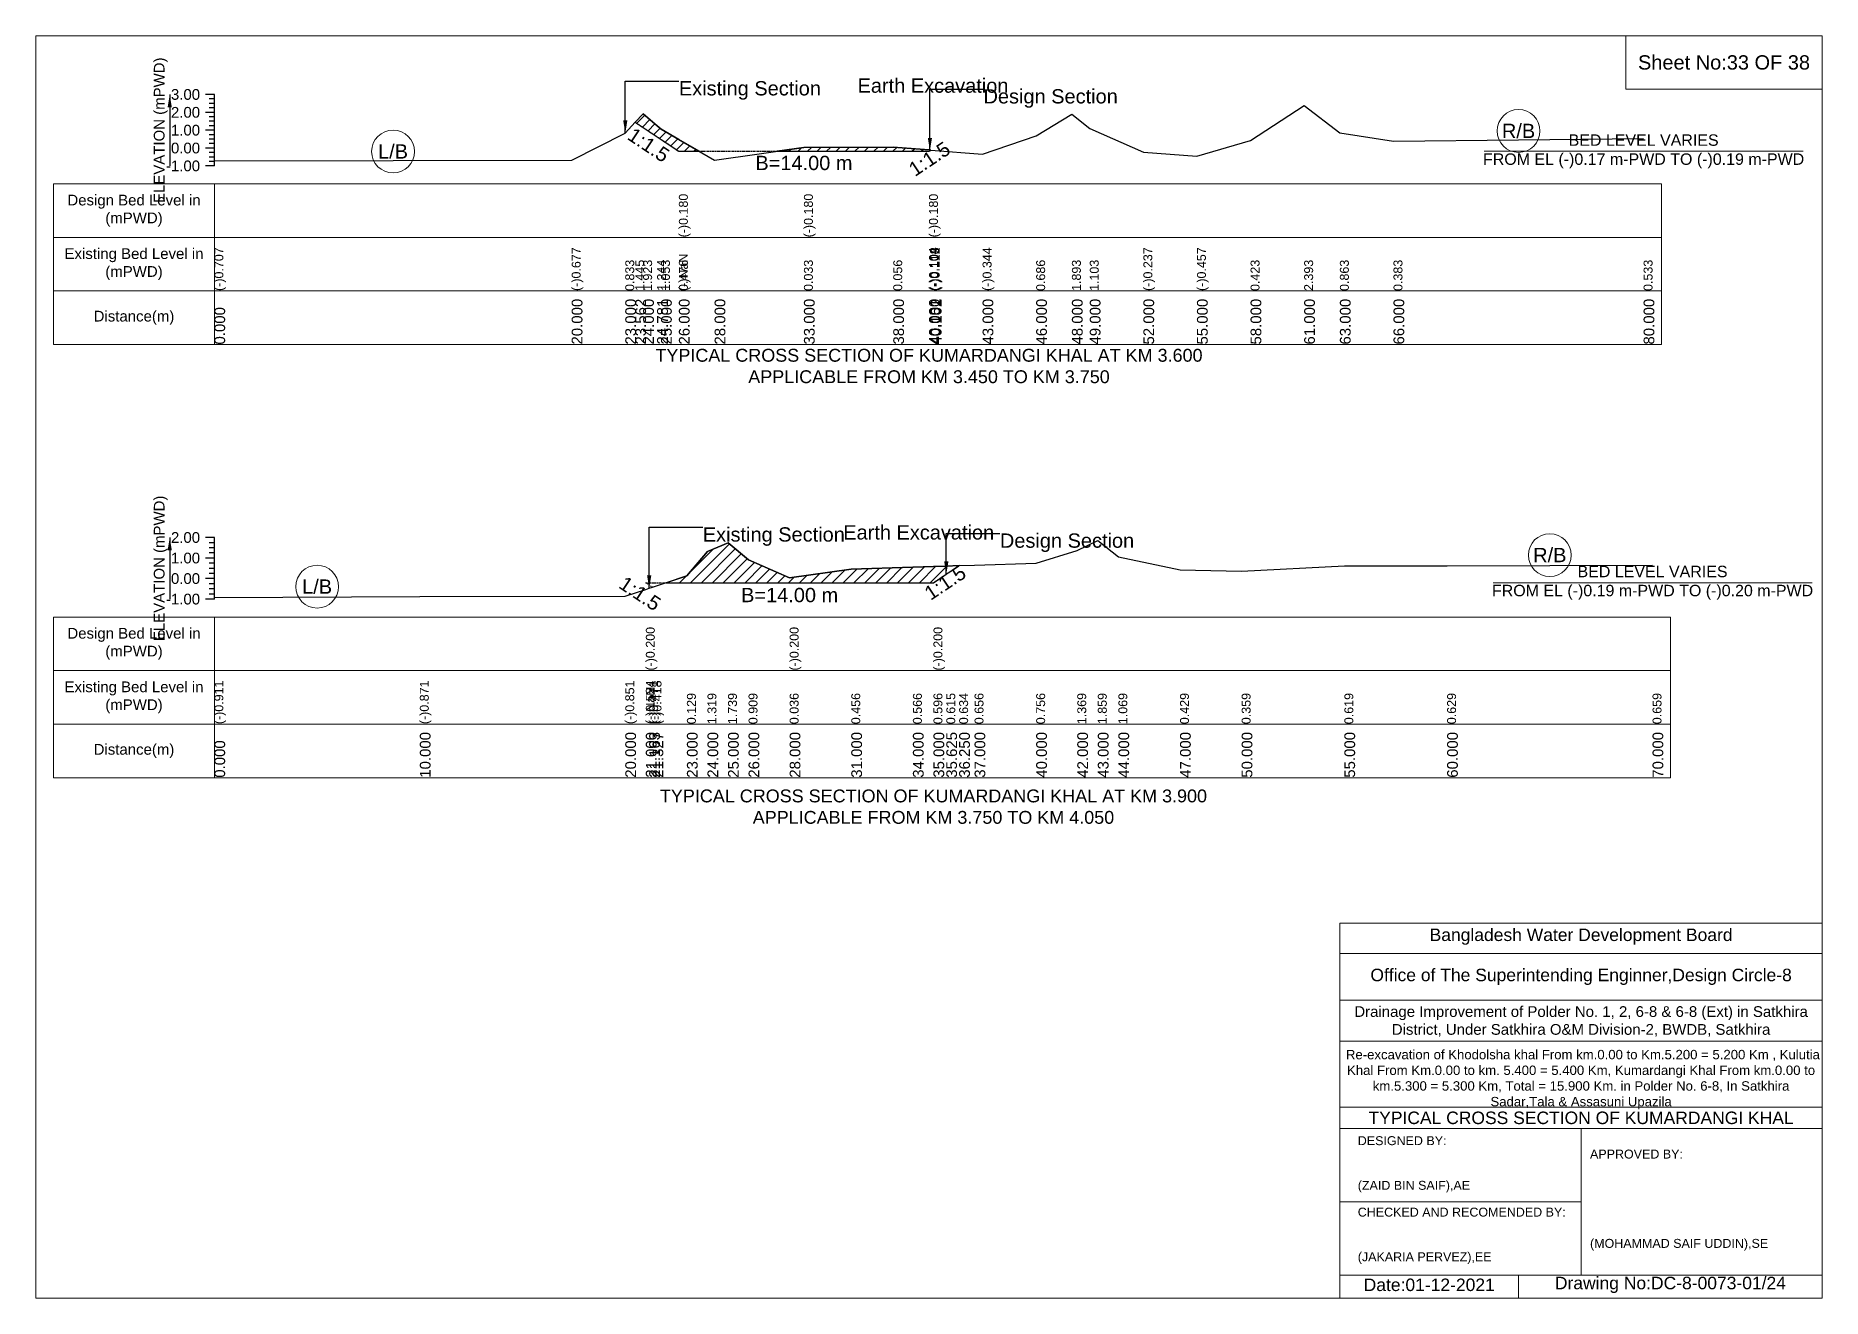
# Model space of a CAD drawing. Header units: inches. Extents: x 93000 to 476000, y -4242 to 0.
# Drawn here: x 420000 to 426000, y -4242 to 0 of the extents above; entities that cross this region are included whole.
import ezdxf

# ---------------------------------------------------------------- set-up
doc = ezdxf.new("R2010")
doc.units = ezdxf.units.IN
doc.header["$LTSCALE"] = 7
doc.header["$MEASUREMENT"] = 0
doc.linetypes.add('DASHED', pattern=[0.75, 0.5, -0.25])
for name, color, linetype, lineweight in [('Cross section Data Border', 7, 'Continuous', 9), ('Cross Section Labels', 7, 'Continuous', 9), ('Design_Bed_Level for Xsection', 7, 'DASHED', 25), ('Existing_Bed_Level for Xsection', 7, 'Continuous', 25), ('Long Section Labels', 7, 'Continuous', 9)]:
    doc.layers.add(name, color=color, linetype=linetype, lineweight=lineweight)
doc.styles.get("Standard").update_dxf_attribs({"font": 'arial.ttf'})
doc.dimstyles.get("Standard").update_dxf_attribs({"dimtxt": 0.18, "dimasz": 0.18, "dimexe": 0.18, "dimexo": 0.0625, "dimgap": 0.09, "dimtad": 0, "dimtih": 1, "dimtoh": 1, "dimdec": 4, "dimzin": 0, "dimdsep": 46, "dimtxsty": 'Standard', "dimcen": 0.09, "dimadec": 0, "dimazin": 0, "dimtfac": 1, "dimtdec": 4, "dimtofl": 0, "dimtmove": 0, "dimatfit": 3, "dimfxl": 1, "dimtolj": 1, "dimtzin": 0, "dimarcsym": 0})

msp = doc.modelspace()

# ---------------------------------------------------------------- texts
at = {"layer": 'Cross section Data Border', "attachment_point": 5}
for s, insert, char_height in [('Sheet No:33 OF 38', (425670, -90), 48), ('Bangladesh Water Development Board', (425190, -3027), 42), ('Office of The Superintending Enginner,Design Circle-8', (425190, -3162), 42)]:
    msp.add_mtext(s, dxfattribs=dict(at, insert=insert, char_height=char_height))
at = {"layer": 'Cross section Data Border'}
for s, insert, char_height, width, attachment_point in [('Design Bed Level in (mPWD)', (420330, -587.6), 36, 480, 5), ('Existing Bed Level in (mPWD)', (420330, -767.6), 36, 480, 5), ('Distance(m)', (420330, -947.6), 36, 480, 5), ('Design Bed Level in (mPWD)', (420330, -2043.1), 36, 480, 5), ('Existing Bed Level in (mPWD)', (420330, -2223.1), 36, 480, 5), ('Distance(m)', (420330, -2403.1), 36, 480, 5), ('Drainage Improvement of Polder No. 1, 2, 6-8 & 6-8 (Ext) in Satkhira District, Under Satkhira O&M Division-2, BWDB, Satkhira', (425190, -3312), 36, 1680, 5), (' Re-excavation of Khodolsha khal From km.0.00 to Km.5.200 = 5.200 Km , Kulutia Khal From Km.0.00 to km. 5.400 = 5.400 Km, Kumardangi Khal From km.0.00 to km.5.300 = 5.300 Km, Total = 15.900 Km. in Polder No. 6-8, In Satkhira Sadar,Tala & Assasuni Upazila', (425190, -3507), 31.6143, 1620, 5), ('TYPICAL CROSS SECTION OF KUMARDANGI KHAL', (425190, -3636), 42, 1680, 5), ('DESIGNED BY:^J^J^J(ZAID BIN SAIF),AE', (424440, -3792), 30, 840, 4), ('APPROVED BY:^J^J^J^J^J^J(MOHAMMAD SAIF UDDIN),SE', (425220, -3912), 30, 840, 4), ('CHECKED AND RECOMENDED BY:^J^J^J(JAKARIA PERVEZ),EE', (424440, -4032), 30, 840, 4), ('Date:01-12-2021', (424680, -4197), 42, 840, 5), ('Drawing No:DC-8-0073-01/24', (425490, -4197), 42, 1320, 5)]:
    msp.add_mtext(s, dxfattribs=dict(at, insert=insert, char_height=char_height, width=width, attachment_point=attachment_point))
at = {"layer": 'Cross Section Labels'}
for s, insert, char_height, attachment_point in [('Existing Section', (422160, -152.6), 48, 1), ('Earth Excavation', (422760, -143.6), 48, 1), ('Design Section', (423183.1, -179.6), 48, 1), ('R/B', (424980, -320.1), 48, 5), ('BED LEVEL VARIES ^JFROM EL (-)0.17 m-PWD TO (-)0.19 m-PWD', (425400, -388.4), 38.4, 5), ('L/B', (421200, -389.1), 48, 5), ('B=14.00 m', (422580, -403.4), 48, 2), ('TYPICAL CROSS SECTION OF KUMARDANGI KHAL AT KM 3.600^JAPPLICABLE FROM KM 3.450 TO KM 3.750', (423000, -1110), 43.2, 5), ('Existing Section', (422240.3, -1651.6), 48, 1), ('Earth Excavation', (422712, -1644.7), 48, 1), ('Design Section', (423238.1, -1672.3), 48, 1), ('R/B', (425085, -1745.2), 48, 5), ('BED LEVEL VARIES ^JFROM EL (-)0.19 m-PWD TO (-)0.20 m-PWD', (425430, -1837.9), 38.4, 5), ('L/B', (420945, -1851.1), 48, 5), ('B=14.00 m', (422532, -1855.2), 48, 2), ('TYPICAL CROSS SECTION OF KUMARDANGI KHAL AT KM 3.900^JAPPLICABLE FROM KM 3.750 TO KM 4.050', (423015, -2590.5), 43.2, 5)]:
    msp.add_mtext(s, dxfattribs=dict(at, insert=insert, char_height=char_height, attachment_point=attachment_point))
at = {"layer": 'Cross Section Labels', "char_height": 48, "attachment_point": 2}
for insert, rotation in [((422071.9, -347.1), 326.30993), ((422988.1, -393.8), 33.69007), ((423040.9, -1817.8), 33.69007), ((422043, -1854.1), 326.30993)]:
    msp.add_mtext('1:1.5', dxfattribs=dict(at, insert=insert, rotation=rotation))
at = {"layer": 'Existing_Bed_Level for Xsection', "char_height": 36, "attachment_point": 5, "rotation": 90}
for insert in [(420420, -317.6), (420420, -1789.6)]:
    msp.add_mtext('ELEVATION (mPWD)', dxfattribs=dict(at, insert=insert))
at = {"layer": 'Existing_Bed_Level for Xsection', "char_height": 36, "attachment_point": 6}
for s, insert in [('3.00', (420552, -197.6)), ('2.00', (420552, -257.6)), ('1.00', (420552, -317.6)), ('0.00', (420552, -377.6)), ('-1.00', (420552, -437.6)), ('2.00', (420552, -1686.1)), ('1.00', (420552, -1755.1)), ('0.00', (420552, -1824.1)), ('-1.00', (420552, -1893.1))]:
    msp.add_mtext(s, dxfattribs=dict(at, insert=insert))
at = {"layer": 'Long Section Labels', "attachment_point": 1, "rotation": 90}
for s, insert, char_height in [('(-)0.180', (422160, -677.6), 30), ('(-)0.180', (422580, -677.6), 30), ('(-)0.180', (423000, -677.6), 30), ('(-)0.707', (420600, -857.6), 30), ('(-)0.677', (421800, -857.6), 30), ('(-)0.677', (421800, -857.6), 30), ('(-)0.104', (423000, -857.6), 30), ('(-)0.104', (423000, -857.6), 30), ('(-)0.108', (423003.1, -857.6), 30), ('(-)0.112', (423006.1, -857.6), 30), ('(-)0.344', (423180, -857.6), 30), ('(-)0.237', (423720, -857.6), 30), ('(-)0.457', (423900, -857.6), 30), ('0.833', (421980, -857.6), 30), ('1.445', (422013.7, -857.6), 30), ('1.923', (422040, -857.6), 30), ('1.244', (422086.9, -857.6), 30), ('1.053', (422100, -857.6), 30), ('(-)NaN', (422160, -857.6), 30), ('(-)NaN', (422160, -857.6), 30), ('(-)NaN', (422160, -857.6), 30), ('0.476', (422160, -857.6), 30), ('0.476', (422160, -857.6), 30), ('0.033', (422580, -857.6), 30), ('0.033', (422580, -857.6), 30), ('0.056', (422880, -857.6), 30), ('0.686', (423360, -857.6), 30), ('1.893', (423480, -857.6), 30), ('1.103', (423540, -857.6), 30), ('0.423', (424080, -857.6), 30), ('2.393', (424260, -857.6), 30), ('0.863', (424380, -857.6), 30), ('0.383', (424560, -857.6), 30), ('0.533', (425400, -857.6), 30), ('20.000', (421800, -1037.6), 36), ('23.000', (421980, -1037.6), 36), ('23.562', (422013.7, -1037.6), 36), ('24.000', (422040, -1037.6), 36), ('24.781', (422086.9, -1037.6), 36), ('25.000', (422100, -1037.6), 36), ('26.000', (422160, -1037.6), 36), ('26.000', (422160, -1037.6), 36), ('26.000', (422160, -1037.6), 36), ('28.000', (422280, -1037.6), 36), ('33.000', (422580, -1037.6), 36), ('33.000', (422580, -1037.6), 36), ('33.000', (422580, -1037.6), 36), ('38.000', (422880, -1037.6), 36), ('40.000', (423000, -1037.6), 36), ('40.000', (423000, -1037.6), 36), ('40.000', (423000, -1037.6), 36), ('40.051', (423003.1, -1037.6), 36), ('40.102', (423006.1, -1037.6), 36), ('43.000', (423180, -1037.6), 36), ('46.000', (423360, -1037.6), 36), ('48.000', (423480, -1037.6), 36), ('49.000', (423540, -1037.6), 36), ('52.000', (423720, -1037.6), 36), ('55.000', (423900, -1037.6), 36), ('58.000', (424080, -1037.6), 36), ('61.000', (424260, -1037.6), 36), ('63.000', (424380, -1037.6), 36), ('66.000', (424560, -1037.6), 36), ('80.000', (425400, -1037.6), 36), ('0.000', (420600, -1037.6), 36), ('(-)0.200', (422049, -2133.1), 30), ('(-)0.200', (422532, -2133.1), 30), ('(-)0.200', (423015, -2133.1), 30), ('(-)0.911', (420600, -2313.1), 30), ('(-)0.871', (421290, -2313.1), 30), ('(-)0.851', (421980, -2313.1), 30), ('(-)0.524', (422049, -2313.1), 30), ('(-)0.524', (422049, -2313.1), 30), ('(-)NaN', (422049, -2313.1), 30), ('(-)NaN', (422049, -2313.1), 30), ('(-)0.471', (422060.3, -2313.1), 30), ('(-)0.418', (422071.5, -2313.1), 30), ('0.129', (422187, -2313.1), 30), ('1.319', (422256, -2313.1), 30), ('1.739', (422325, -2313.1), 30), ('0.909', (422394, -2313.1), 30), ('0.036', (422532, -2313.1), 30), ('0.036', (422532, -2313.1), 30), ('0.456', (422739, -2313.1), 30), ('0.566', (422946, -2313.1), 30), ('0.596', (423015, -2313.1), 30), ('0.596', (423015, -2313.1), 30), ('0.596', (423015, -2313.1), 30), ('0.615', (423058.1, -2313.1), 30), ('0.634', (423101.3, -2313.1), 30), ('0.656', (423153, -2313.1), 30), ('0.756', (423360, -2313.1), 30), ('1.369', (423498, -2313.1), 30), ('1.859', (423567, -2313.1), 30), ('1.069', (423636, -2313.1), 30), ('0.429', (423843, -2313.1), 30), ('0.359', (424050, -2313.1), 30), ('0.619', (424395, -2313.1), 30), ('0.629', (424740, -2313.1), 30), ('0.659', (425430, -2313.1), 30), ('0.000', (420600, -2493.1), 36), ('10.000', (421290, -2493.1), 36), ('20.000', (421980, -2493.1), 36), ('21.000', (422049, -2493.1), 36), ('21.000', (422049, -2493.1), 36), ('21.000', (422049, -2493.1), 36), ('21.163', (422060.3, -2493.1), 36), ('21.327', (422071.5, -2493.1), 36), ('23.000', (422187, -2493.1), 36), ('24.000', (422256, -2493.1), 36), ('25.000', (422325, -2493.1), 36), ('26.000', (422394, -2493.1), 36), ('28.000', (422532, -2493.1), 36), ('28.000', (422532, -2493.1), 36), ('28.000', (422532, -2493.1), 36), ('31.000', (422739, -2493.1), 36), ('34.000', (422946, -2493.1), 36), ('35.000', (423015, -2493.1), 36), ('35.000', (423015, -2493.1), 36), ('35.000', (423015, -2493.1), 36), ('35.625', (423058.1, -2493.1), 36), ('36.250', (423101.3, -2493.1), 36), ('37.000', (423153, -2493.1), 36), ('40.000', (423360, -2493.1), 36), ('42.000', (423498, -2493.1), 36), ('43.000', (423567, -2493.1), 36), ('44.000', (423636, -2493.1), 36), ('47.000', (423843, -2493.1), 36), ('50.000', (424050, -2493.1), 36), ('55.000', (424395, -2493.1), 36), ('60.000', (424740, -2493.1), 36), ('70.000', (425430, -2493.1), 36)]:
    msp.add_mtext(s, dxfattribs=dict(at, insert=insert, char_height=char_height))

# ---------------------------------------------------------------- hatches: boundary and pattern name
at = {"layer": 'Existing_Bed_Level for Xsection'}
h = msp.add_hatch(dxfattribs=at)
h.set_pattern_fill('ANSI31', color=256, scale=180, style=0)
h.paths.add_polyline_path([(422013.7, -290.9), (422040, -308.4), (422086.9, -339.6), (422100, -348.4), (422160, -388.4), (422228.3, -388.4), (422160, -349), (422100, -314.4), (422086.9, -303), (422040, -262.2)])
h = msp.add_hatch(dxfattribs=at)
h.set_pattern_fill('ANSI31', color=256, scale=180, style=0)
h.paths.add_polyline_path([(422490, -388.4), (422580, -388.4), (422880, -388.4), (423000, -388.4), (423003.1, -386.3), (423006.1, -384.3), (423003.1, -384.1), (423000, -383.8), (422880, -374.2), (422580, -375.6)])
h = msp.add_hatch(dxfattribs=at)
h.set_pattern_fill('ANSI31', color=256, scale=207, style=0)
h.paths.add_polyline_path([(422117.5, -1837.9), (422187, -1837.9), (422256, -1837.9), (422325, -1837.9), (422394, -1837.9), (422532, -1837.9), (422739, -1837.9), (422946, -1837.9), (423015, -1837.9), (423058.1, -1809.2), (423101.3, -1780.4), (423058.1, -1781.7), (423015, -1783), (422946, -1785.1), (422739, -1792.7), (422532, -1821.7), (422394, -1761.4), (422325, -1704.2), (422256, -1733.1), (422187, -1815.2)])

# ---------------------------------------------------------------- linework, layer by layer
at = {"layer": 'Cross section Data Border'}
for points in [[(420000, 0), (426000, 0), (426000, -4242), (420000, -4242)], [(425340, 0), (426000, 0), (426000, -180), (425340, -180)], [(420060, -497.6), (425460, -497.6), (425460, -1037.6), (420060, -1037.6)], [(420060, -1953.1), (425490, -1953.1), (425490, -2493.1), (420060, -2493.1)]]:
    msp.add_lwpolyline(points, close=True, dxfattribs=at)
for points in [[(420600, -497.6), (420600, -1037.6)], [(420060, -677.6), (425460, -677.6)], [(420060, -857.6), (425460, -857.6)], [(420600, -1953.1), (420600, -2493.1)], [(420060, -2133.1), (425490, -2133.1)], [(420060, -2313.1), (425490, -2313.1)], [(424380, -4242), (424380, -2982), (426000, -2982)], [(424380, -3084), (426000, -3084)], [(424380, -3240), (426000, -3240)], [(424380, -3378), (426000, -3378)], [(424380, -3600), (426000, -3600)], [(424380, -3672), (426000, -3672)], [(425190, -3672), (425190, -4164)], [(424380, -3918), (425190, -3918)], [(424380, -4164), (426000, -4164)], [(424980, -4164), (424980, -4242)]]:
    msp.add_lwpolyline(points, dxfattribs=at)
at = {"layer": 'Cross Section Labels'}
for points in [[(424864.2, -388.4), (425935.8, -388.4)], [(424894.2, -1837.9), (425965.8, -1837.9)]]:
    msp.add_lwpolyline(points, dxfattribs=at)
for centre in [(424980, -320.1), (421200, -389.1), (425085, -1745.2), (420945, -1851.1)]:
    msp.add_circle(centre, 72, dxfattribs=at)
at = {"layer": 'Design_Bed_Level for Xsection'}
for points in [[(422013.7, -290.9), (422086.9, -339.6), (422160, -388.4), (422580, -388.4), (423000, -388.4), (423003.1, -386.3), (423006.1, -384.3)], [(422071.5, -1853), (422060.3, -1845.5), (422049, -1837.9), (422532, -1837.9), (423015, -1837.9), (423058.1, -1809.2), (423101.3, -1780.4)]]:
    msp.add_lwpolyline(points, dxfattribs=at)
at = {"layer": 'Existing_Bed_Level for Xsection'}
for points in [[(420600, -197.6), (420570, -197.6)], [(420600, -212.6), (420582, -212.6)], [(420600, -227.6), (420582, -227.6)], [(420600, -437.6), (420600, -377.6), (420600, -317.6), (420600, -257.6), (420600, -197.6)], [(420600, -420), (421800, -418.2), (421980, -327.6), (422013.7, -290.9), (422040, -262.2), (422086.9, -303), (422100, -314.4), (422160, -349), (422160, -349), (422280, -418.2), (422580, -375.6), (422580, -375.6), (422880, -374.2), (423000, -383.8), (423000, -383.8), (423003.1, -384.1), (423006.1, -384.3), (423180, -398.2), (423360, -336.4), (423480, -264), (423540, -311.4), (423720, -391.8), (423900, -405), (424080, -352.2), (424260, -234), (424380, -325.8), (424560, -354.6), (425400, -345.6)], [(420600, -257.6), (420570, -257.6)], [(420600, -242.6), (420582, -242.6)], [(420600, -272.6), (420582, -272.6)], [(420600, -287.6), (420582, -287.6)], [(420600, -317.6), (420570, -317.6)], [(420600, -302.6), (420582, -302.6)], [(420600, -332.6), (420582, -332.6)], [(420600, -347.6), (420582, -347.6)], [(420600, -377.6), (420570, -377.6)], [(420600, -362.6), (420582, -362.6)], [(420600, -392.6), (420582, -392.6)], [(420600, -407.6), (420582, -407.6)], [(420600, -437.6), (420570, -437.6)], [(420600, -422.6), (420582, -422.6)], [(420600, -1686.1), (420570, -1686.1)], [(420600, -1703.4), (420582, -1703.4)], [(420600, -1720.6), (420582, -1720.6)], [(420600, -1737.9), (420582, -1737.9)], [(420600, -1893.1), (420600, -1824.1), (420600, -1755.1), (420600, -1686.1)], [(420600, -1887), (421290, -1884.2), (421980, -1882.9), (422049, -1860.3), (422049, -1860.3), (422060.3, -1856.6), (422071.5, -1853), (422187, -1815.2), (422256, -1733.1), (422325, -1704.2), (422394, -1761.4), (422532, -1821.7), (422532, -1821.7), (422739, -1792.7), (422946, -1785.1), (423015, -1783), (423015, -1783), (423058.1, -1781.7), (423101.3, -1780.4), (423153, -1778.9), (423360, -1772), (423498, -1729.7), (423567, -1695.9), (423636, -1750.4), (423843, -1794.5), (424050, -1799.4), (424395, -1781.4), (424740, -1780.7), (425430, -1778.7)], [(420600, -1755.1), (420570, -1755.1)], [(420600, -1772.4), (420582, -1772.4)], [(420600, -1789.6), (420582, -1789.6)], [(420600, -1824.1), (420570, -1824.1)], [(420600, -1806.9), (420582, -1806.9)], [(420600, -1841.4), (420582, -1841.4)], [(420600, -1858.6), (420582, -1858.6)], [(420600, -1893.1), (420570, -1893.1)], [(420600, -1875.9), (420582, -1875.9)]]:
    msp.add_lwpolyline(points, dxfattribs=at)
for points in [[(422013.7, -290.9), (422013.7, -290.9), (422040, -308.4), (422086.9, -339.6), (422100, -348.4), (422160, -388.4), (422160, -388.4), (422228.3, -388.4), (422160, -349), (422160, -349), (422100, -314.4), (422086.9, -303), (422040, -262.2), (422013.7, -290.9)], [(422490, -388.4), (422580, -388.4), (422580, -388.4), (422880, -388.4), (423000, -388.4), (423000, -388.4), (423003.1, -386.3), (423006.1, -384.3), (423003.1, -384.1), (423000, -383.8), (423000, -383.8), (422880, -374.2), (422580, -375.6), (422580, -375.6)], [(422117.5, -1837.9), (422187, -1837.9), (422256, -1837.9), (422325, -1837.9), (422394, -1837.9), (422532, -1837.9), (422532, -1837.9), (422739, -1837.9), (422946, -1837.9), (423015, -1837.9), (423015, -1837.9), (423058.1, -1809.2), (423101.3, -1780.4), (423058.1, -1781.7), (423015, -1783), (423015, -1783), (422946, -1785.1), (422739, -1792.7), (422532, -1821.7), (422532, -1821.7), (422394, -1761.4), (422325, -1704.2), (422256, -1733.1), (422187, -1815.2)]]:
    msp.add_lwpolyline(points, close=True, dxfattribs=at)

msp.set_redraw_order([(e.dxf.handle, doc.entitydb.next_handle()) for e in msp.query("TEXT MTEXT ATTDEF DIMENSION ARC_DIMENSION")])  # texts and dimensions are drawn at this point

# ---------------------------------------------------------------- leaders
at = {"layer": 'Cross Section Labels', "annotation_type": 0, "has_hookline": 1, "hookline_direction": 0}
for points, text_width in [([(421980, -327.6), (421980, -152.6), (422159.9, -152.6)], 467.2), ([(423003.1, -386.3), (423003.1, -179.6), (423183, -179.6)], 441.2), ([(422060.3, -1856.6), (422060.3, -1651.6), (422240.2, -1651.6)], 467.2), ([(423058.1, -1809.2), (423058.1, -1672.3), (423238, -1672.3)], 441.2)]:
    msp.add_leader(points, dimstyle='Standard', override={"dimasz": 43.2}, dxfattribs=dict(at, text_width=text_width))
at = {"layer": 'Existing_Bed_Level for Xsection'}
for points in [[(420450, -197.6), (420450, -437.6)], [(420450, -1686.1), (420450, -1893.1)]]:
    msp.add_leader(points, dimstyle='Standard', override={"dimasz": 43.2}, dxfattribs=at)

doc.saveas('drawing.dxf')
